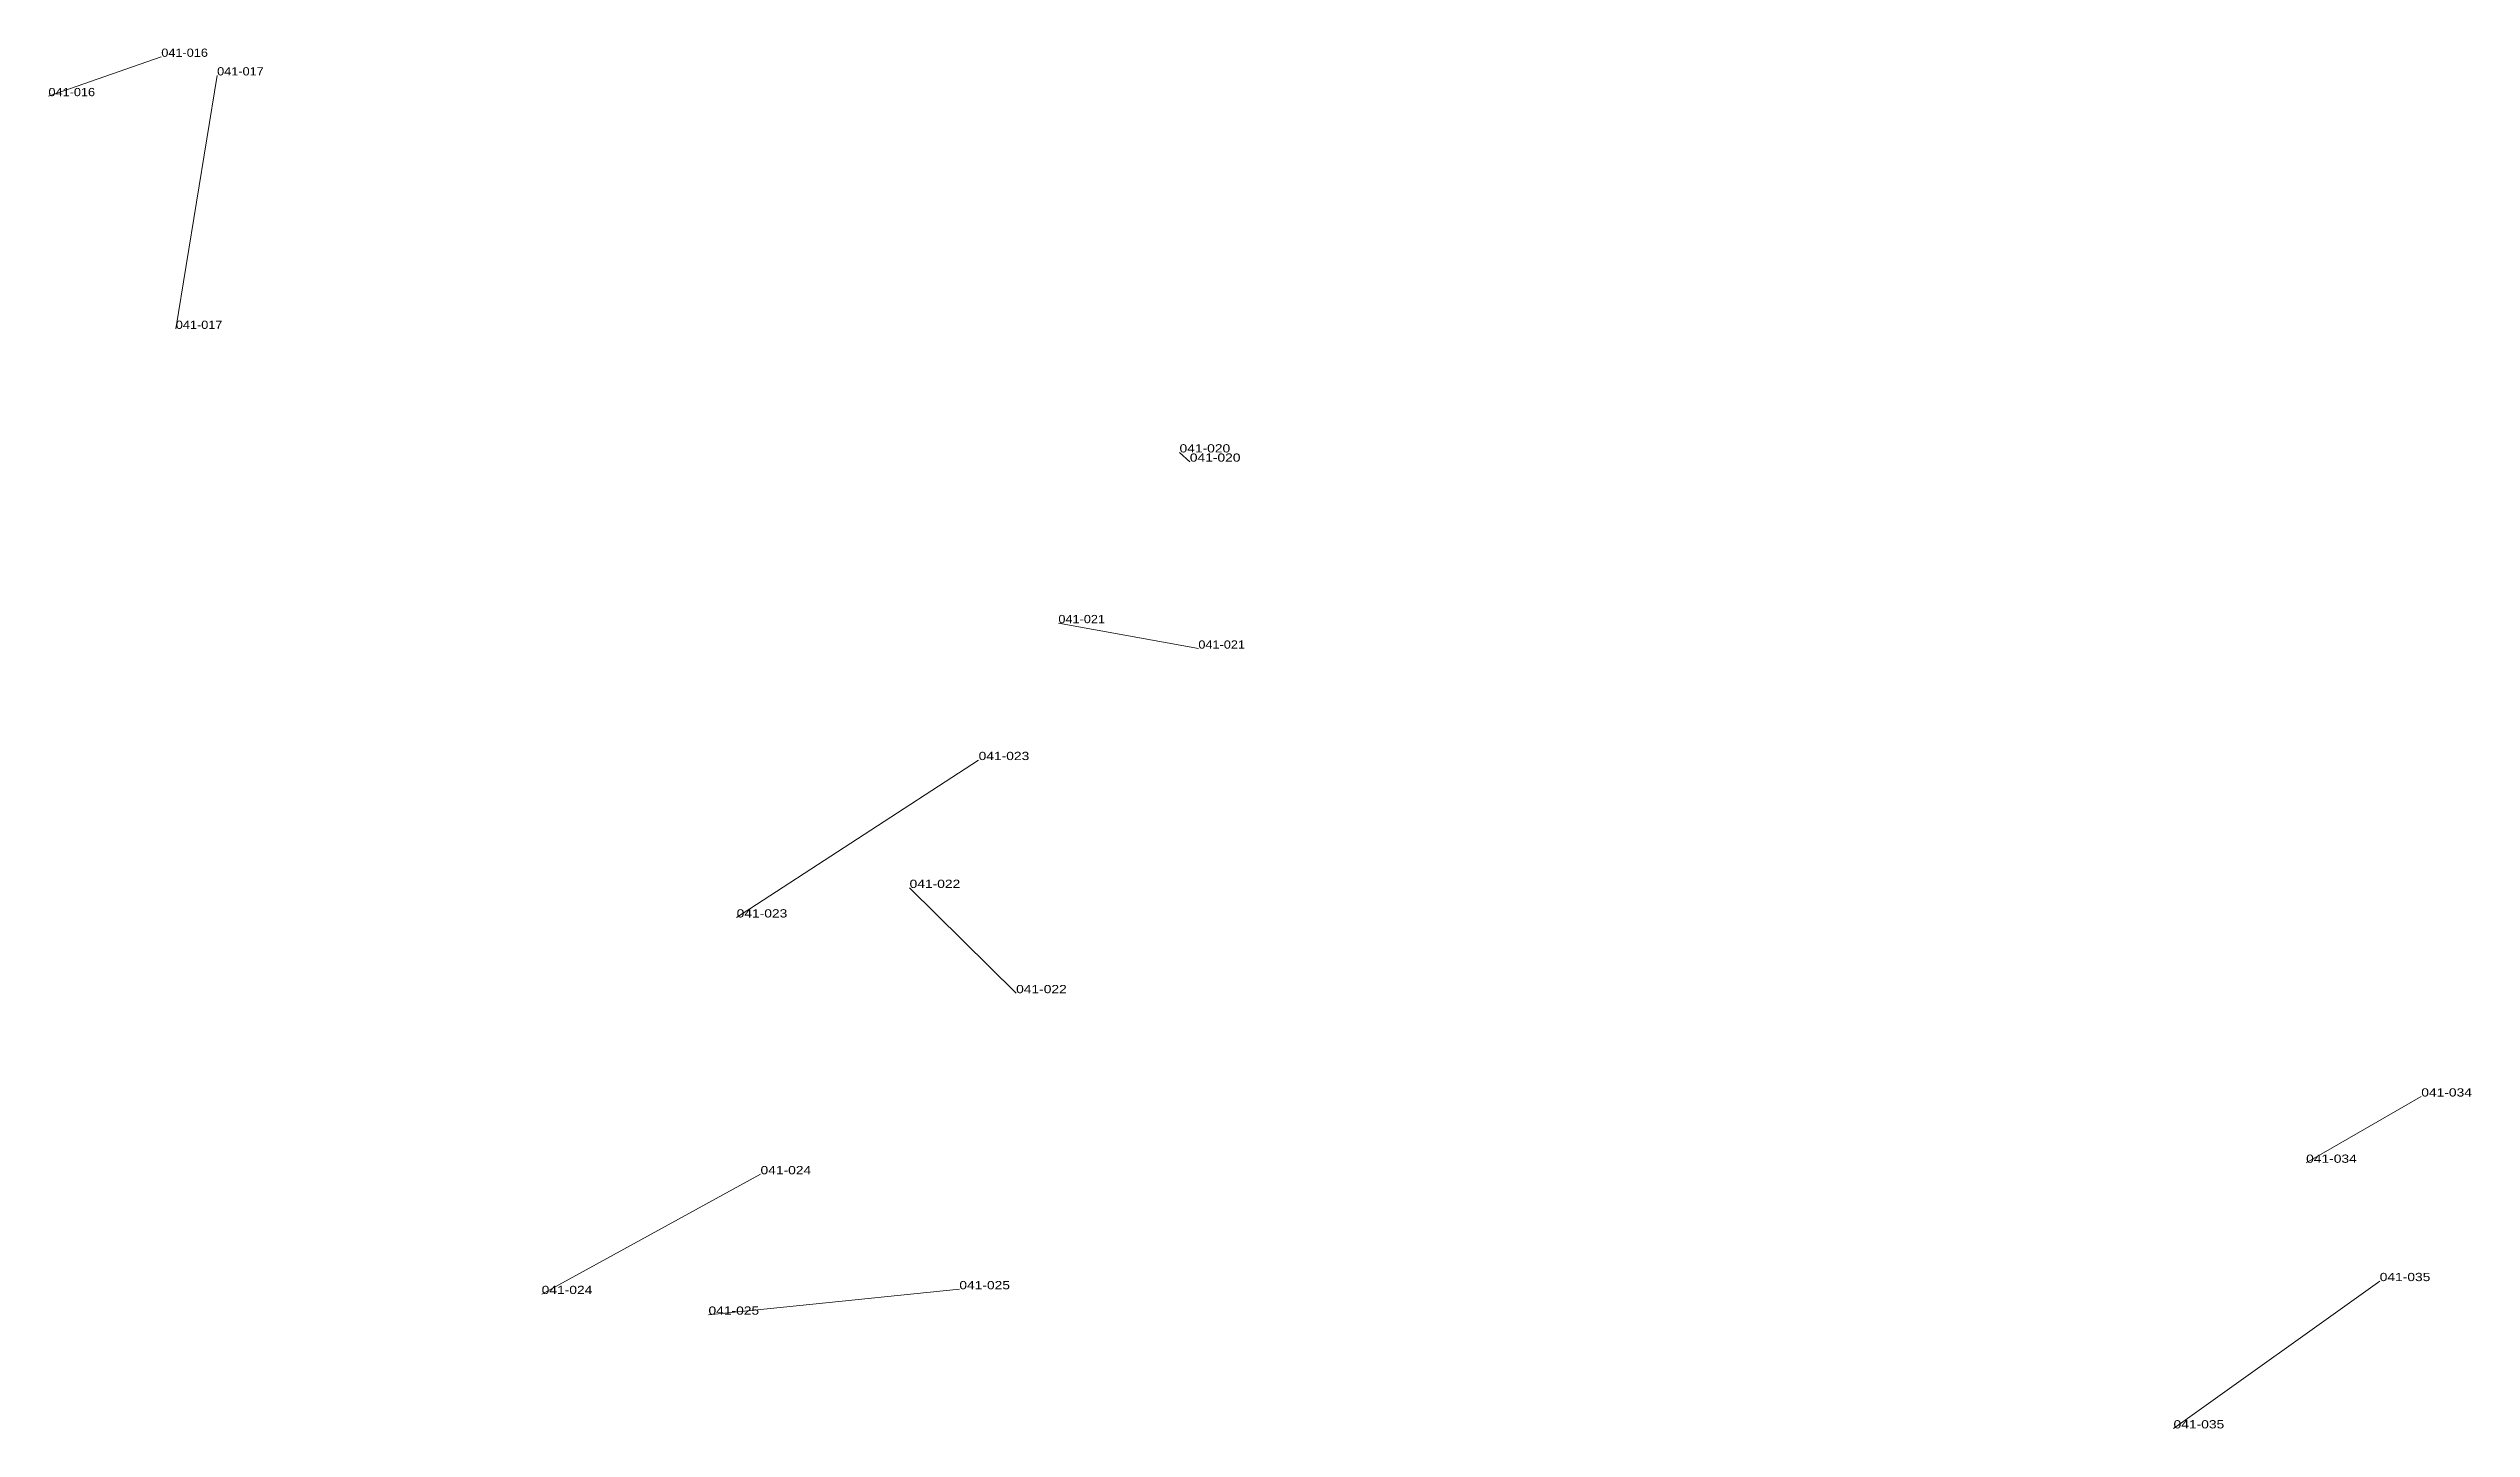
# Model space of a CAD drawing. Header units: metres. Extents: x 571156 to 607184, y 703608 to 727431.
# Drawn here: x 572016 to 572603, y 722148 to 722482 of the extents above; entities that cross this region are included whole.
import ezdxf

# ---------------------------------------------------------------- set-up
doc = ezdxf.new("R2010")
doc.units = ezdxf.units.M
doc.header["$LTSCALE"] = 0.8
doc.layers.add('60', color=7, linetype='Continuous', lineweight=13)
doc.layers.add('61', color=7, linetype='Continuous')

msp = doc.modelspace()

# ---------------------------------------------------------------- texts
at = {"layer": '60'}
for s, width, p in [('041-016', 1.15, (572015.75, 722470.6)), ('041-016', 1.15, (572015.75, 722470.6)), ('041-017', 1.15, (572046.59, 722414.25)), ('041-017', 1.15, (572046.59, 722414.25)), ('041-020', 1.25, (572289.68, 722384.33)), ('041-020', 1.25, (572289.68, 722384.33)), ('041-021', 1.15, (572294.24, 722336.82)), ('041-021', 1.15, (572294.24, 722336.82)), ('041-023', 1.25, (572182.42, 722271.72)), ('041-023', 1.25, (572182.42, 722271.72)), ('041-022', 1.25, (572250.1, 722253.38)), ('041-022', 1.25, (572250.1, 722253.38)), ('041-034', 1.25, (572562.52, 722212.32)), ('041-034', 1.25, (572562.52, 722212.32)), ('041-025', 1.25, (572236.35, 722181.69)), ('041-025', 1.25, (572236.35, 722181.69)), ('041-024', 1.25, (572135.2, 722180.54)), ('041-024', 1.25, (572135.2, 722180.54)), ('041-035', 1.25, (572530.42, 722148)), ('041-035', 1.25, (572530.42, 722148))]:
    msp.add_text(s, height=2, dxfattribs=dict(at, width=width)).set_placement(p)
at = {"layer": '61'}
for s, width, p in [('041-016', 1.15, (572043.08, 722480.13)), ('041-016', 1.15, (572043.08, 722480.13)), ('041-017', 1.15, (572056.6, 722475.63)), ('041-017', 1.15, (572056.6, 722475.63)), ('041-020', 1.25, (572292.17, 722382.1)), ('041-020', 1.25, (572292.17, 722382.1)), ('041-021', 1.15, (572260.34, 722342.99)), ('041-021', 1.15, (572260.34, 722342.99)), ('041-023', 1.25, (572241.02, 722309.84)), ('041-023', 1.25, (572241.02, 722309.84)), ('041-022', 1.25, (572224.3, 722278.87)), ('041-022', 1.25, (572224.3, 722278.87)), ('041-034', 1.25, (572590.41, 722228.36)), ('041-034', 1.25, (572590.41, 722228.36)), ('041-024', 1.25, (572188.2, 722209.54)), ('041-024', 1.25, (572188.2, 722209.54)), ('041-035', 1.25, (572580.34, 722183.67)), ('041-035', 1.25, (572580.34, 722183.67)), ('041-025', 1.25, (572175.6, 722175.54)), ('041-025', 1.25, (572175.6, 722175.54))]:
    msp.add_text(s, height=2, dxfattribs=dict(at, width=width)).set_placement(p)

# ---------------------------------------------------------------- linework, layer by layer
at = {"layer": '60'}
for p, q in [((572043.08, 722480.13), (572015.75, 722470.6)), ((572043.08, 722480.13), (572015.75, 722470.6)), ((572056.6, 722475.63), (572046.59, 722414.25)), ((572056.6, 722475.63), (572046.59, 722414.25)), ((572292.17, 722382.1), (572289.68, 722384.33)), ((572292.17, 722382.1), (572289.68, 722384.33)), ((572260.34, 722342.99), (572294.24, 722336.82)), ((572260.34, 722342.99), (572294.24, 722336.82)), ((572241.02, 722309.84), (572182.42, 722271.72)), ((572241.02, 722309.84), (572182.42, 722271.72)), ((572224.3, 722278.87), (572250.1, 722253.38)), ((572224.3, 722278.87), (572250.1, 722253.38)), ((572590.41, 722228.36), (572562.52, 722212.32)), ((572590.41, 722228.36), (572562.52, 722212.32)), ((572188.2, 722209.54), (572135.2, 722180.54)), ((572188.2, 722209.54), (572135.2, 722180.54)), ((572580.34, 722183.67), (572530.42, 722148)), ((572580.34, 722183.67), (572530.42, 722148)), ((572175.6, 722175.54), (572236.35, 722181.69)), ((572175.6, 722175.54), (572236.35, 722181.69))]:
    msp.add_line(p, q, dxfattribs=at)

msp.set_redraw_order([(e.dxf.handle, doc.entitydb.next_handle()) for e in msp.query("TEXT MTEXT ATTDEF DIMENSION ARC_DIMENSION")])  # texts and dimensions are drawn at this point

doc.saveas('drawing.dxf')
